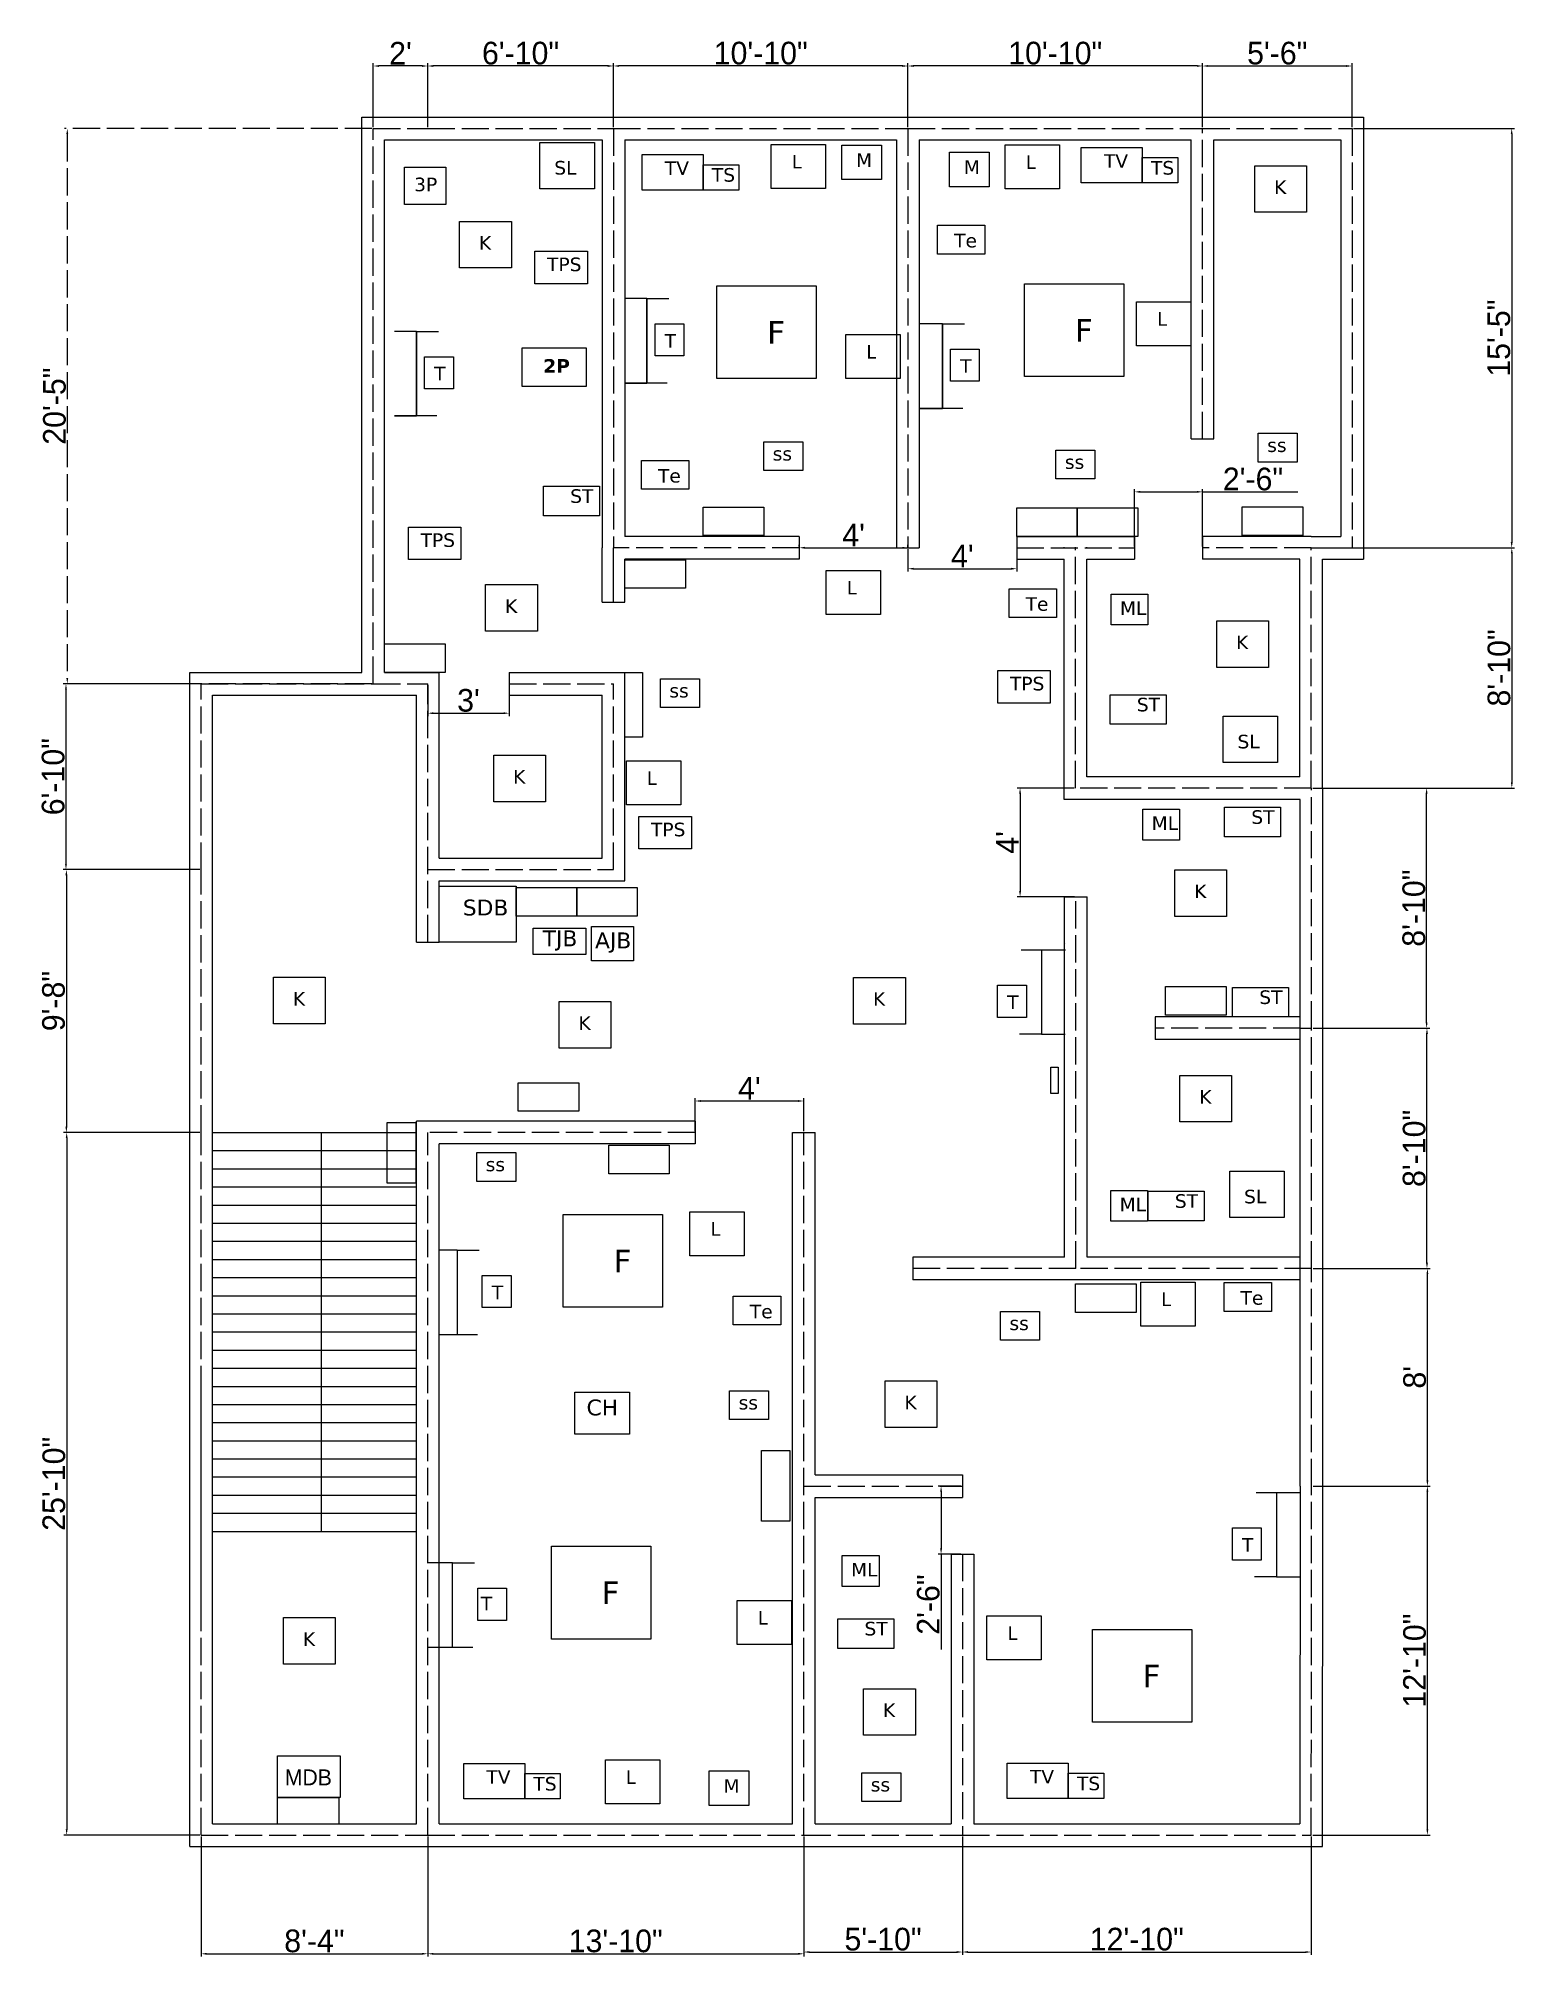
# Model space of a CAD drawing. Header units: inches. Extents: x 975 to 1627, y 956 to 1802.
import ezdxf

# ---------------------------------------------------------------- set-up
doc = ezdxf.new("R2010")
doc.units = ezdxf.units.IN
doc.linetypes.add('ACAD_ISO02W100', pattern=[15, 12, -3])
doc.dimstyles.new('ISO-25', dxfattribs={"dimtxt": 10, "dimasz": 2.5, "dimexe": 1.25, "dimexo": 0.625, "dimtad": 1, "dimdec": 1, "dimlunit": 3, "dimtxsty": 'Standard', "dimcen": 2.5, "dimadec": 0, "dimazin": 0, "dimtfac": 1, "dimtdec": 1, "dimtmove": 0, "dimatfit": 3, "dimfxl": 1, "dimarcsym": 0})

msp = doc.modelspace()

# ---------------------------------------------------------------- texts
at = {"attachment_point": 2}
for s, insert, char_height, width in [('{\\fVerdana|b0|i0|c0|p34;SL}', (1207.92, 1748.14), 6, 71.6173), ('{\\fVerdana|b0|i0|c0|p34;TV}', (1257.16, 1747.98), 6, 90.4224), ('{\\fVerdana|b0|i0|c0|p34;TS}', (1277.71, 1745), 6, 71.7401), ('L', (1310.24, 1750.81), 6, 45.6729), ('{\\fVerdana|b0|i0|c0|p34;M}', (1339.76, 1751.5), 6, 73.4356), ('{\\fVerdana|b0|i0|c0|p34;M}', (1387.34, 1748.39), 6, 73.4356), ('L', (1413.52, 1750.62), 6, 45.6729), ('{\\fVerdana|b0|i0|c0|p34;TV}', (1450.97, 1751.1), 6, 90.4224), ('{\\fVerdana|b0|i0|c0|p34;TS}', (1471.52, 1748.11), 6, 71.7401), ('{\\fVerdana|b0|i0|c0|p34;3P}', (1146.27, 1740.77), 6, 87.3503), ('{\\fVerdana|b0|i0|c0|p34;K}', (1523.46, 1739.54), 6, 294.1896), ('{\\fVerdana|b0|i0|c0|p34;K}', (1172.47, 1714.95), 6, 294.1896), ('{\\fVerdana|b0|i0|c0|p34;Te}', (1384.55, 1715.99), 6, 60.5307), ('{\\fVerdana|b0|i0|c0|p34;TPS}', (1207.44, 1705.51), 6, 56.9435), ('{\\fVerdana|b0|i0|c0|p34;F}', (1300.91, 1677.54), 10, 292.7356), ('{\\fVerdana|b0|i0|c0|p34;F}', (1436.76, 1678.4), 10, 292.7356), ('L', (1471.47, 1681.45), 6, 45.6729), ('{\\fVerdana|b0|i0|c0|p34;T}', (1254.25, 1671.79), 6, 82.2022), ('{\\fVerdana|b1|i0|c0|p34;2P}', (1204.04, 1660.7), 6, 37.0409), ('L', (1343.14, 1666.94), 6, 45.6729), ('{\\fVerdana|b0|i0|c0|p34;T}', (1384.66, 1660.65), 6, 82.2022), ('{\\fVerdana|b0|i0|c0|p34;T}', (1152.54, 1657.3), 6, 82.2022), ('{\\fVerdana|b0|i0|c0|p34;ss}', (1303.71, 1621.96), 6, 82.2022), ('{\\fVerdana|b0|i0|c0|p34;ss}', (1432.68, 1618.28), 6, 82.2022), ('{\\fVerdana|b0|i0|c0|p34;ss}', (1521.99, 1625.73), 6, 82.2022), ('{\\fVerdana|b0|i0|c0|p34;Te}', (1253.84, 1612.23), 6, 60.5307), ('{\\fVerdana|b0|i0|c0|p34;ST}', (1215.18, 1603.28), 6, 53.3821), ('{\\fVerdana|b0|i0|c0|p34;TPS}', (1151.61, 1583.85), 6, 56.9435), ('L', (1334.49, 1562.85), 6, 45.6729), ('{\\fVerdana|b0|i0|c0|p34;K}', (1183.97, 1554.71), 6, 294.1896), ('{\\fVerdana|b0|i0|c0|p34;Te}', (1416.11, 1555.65), 6, 60.5307), ('{\\fVerdana|b0|i0|c0|p34;ML}', (1458.54, 1553.79), 6, 65.1001), ('{\\fVerdana|b0|i0|c0|p34;K}', (1506.67, 1538.74), 6, 294.1896), ('{\\fVerdana|b0|i0|c0|p34;ss}', (1258.1, 1517.42), 6, 82.2022), ('{\\fVerdana|b0|i0|c0|p34;TPS}', (1411.74, 1520.53), 6, 56.9435), ('{\\fVerdana|b0|i0|c0|p34;ST}', (1465.29, 1511.27), 6, 53.3821), ('{\\fVerdana|b0|i0|c0|p34;SL}', (1509.49, 1494.95), 6, 71.6173), ('{\\fVerdana|b0|i0|c0|p34;K}', (1187.57, 1479.44), 6, 294.1896), ('L', (1246.32, 1478.83), 6, 45.6729), ('{\\fVerdana|b0|i0|c0|p34;TPS}', (1253.3, 1456.16), 6, 56.9435), ('{\\fVerdana|b0|i0|c0|p34;ML}', (1472.53, 1458.92), 6, 65.1001), ('{\\fVerdana|b0|i0|c0|p34;ST}', (1515.81, 1461.65), 6, 53.3821), ('{\\fVerdana|b0|i0|c0|p34;SDB}', (1172.69, 1422.22), 7, 99.7523), ('{\\fVerdana|b0|i0|c0|p34;K}', (1488.18, 1428.87), 6, 294.1896), ('{\\fVerdana|b0|i0|c0|p34;TJB}', (1205.56, 1408.64), 7, 147.7882), ('{\\fVerdana|b0|i0|c0|p34;AJB}', (1229.01, 1407.71), 7, 196.9477), ('{\\fVerdana|b0|i0|c0|p34;K}', (1090.34, 1381.44), 6, 294.1896), ('{\\fVerdana|b0|i0|c0|p34;K}', (1346.42, 1381.37), 6, 294.1896), ('{\\fVerdana|b0|i0|c0|p34;T}', (1405.44, 1379.97), 6, 82.2022), ('{\\fVerdana|b0|i0|c0|p34;ST}', (1519.33, 1382.17), 6, 53.3821), ('{\\fVerdana|b0|i0|c0|p34;K}', (1216.39, 1370.74), 6, 294.1896), ('{\\fVerdana|b0|i0|c0|p34;K}', (1490.4, 1338.16), 6, 294.1896), ('{\\fVerdana|b0|i0|c0|p34;ss}', (1177.02, 1308.36), 6, 82.2022), ('{\\fVerdana|b0|i0|c0|p34;ML}', (1458.39, 1290.69), 6, 65.1001), ('{\\fVerdana|b0|i0|c0|p34;ST}', (1482.07, 1292.23), 6, 53.3821), ('{\\fVerdana|b0|i0|c0|p34;SL}', (1512.4, 1294.19), 6, 71.6173), ('L', (1274.33, 1279.9), 6, 45.6729), ('{\\fVerdana|b0|i0|c0|p34;F}', (1233.14, 1267.77), 10, 292.7356), ('{\\fVerdana|b0|i0|c0|p34;T}', (1177.96, 1251.9), 6, 82.2022), ('L', (1473.34, 1248.9), 6, 45.6729), ('{\\fVerdana|b0|i0|c0|p34;Te}', (1510.97, 1249.48), 6, 60.5307), ('{\\fVerdana|b0|i0|c0|p34;Te}', (1294.38, 1243.49), 6, 60.5307), ('{\\fVerdana|b0|i0|c0|p34;ss}', (1408.22, 1238.28), 6, 82.2022), ('{\\fVerdana|b0|i0|c0|p34;K}', (1360.31, 1203.33), 6, 294.1896), ('{\\fVerdana|b0|i0|c0|p34;CH}', (1224.22, 1201.64), 7, 85.1398), ('{\\fVerdana|b0|i0|c0|p34;ss}', (1288.67, 1203.26), 6, 82.2022), ('{\\fVerdana|b0|i0|c0|p34;T}', (1509.1, 1140.5), 6, 82.2022), ('{\\fVerdana|b0|i0|c0|p34;ML}', (1339.85, 1129.56), 6, 65.1001), ('{\\fVerdana|b0|i0|c0|p34;F}', (1227.91, 1121.35), 10, 292.7356), ('{\\fVerdana|b0|i0|c0|p34;T}', (1173.08, 1114.62), 6, 82.2022), ('L', (1295.23, 1108.37), 6, 45.6729), ('{\\fVerdana|b0|i0|c0|p34;ST}', (1345.06, 1103.55), 6, 53.3821), ('L', (1405.44, 1101.59), 6, 45.6729), ('{\\fVerdana|b0|i0|c0|p34;K}', (1094.76, 1098.91), 6, 294.1896), ('{\\fVerdana|b0|i0|c0|p34;F}', (1466.69, 1084.68), 10, 292.7356), ('{\\fVerdana|b0|i0|c0|p34;K}', (1350.81, 1067.55), 6, 294.1896), ('MDB', (1094.47, 1038.43), 7, 50.9315), ('{\\fVerdana|b0|i0|c0|p34;TV}', (1178.38, 1038.1), 6, 90.4224), ('{\\fVerdana|b0|i0|c0|p34;TS}', (1198.93, 1035.12), 6, 71.7401), ('L', (1237.01, 1038.06), 6, 45.6729), ('{\\fVerdana|b0|i0|c0|p34;M}', (1281.21, 1034.13), 6, 73.4356), ('{\\fVerdana|b0|i0|c0|p34;ss}', (1347.01, 1034.72), 6, 82.2022), ('{\\fVerdana|b0|i0|c0|p34;TV}', (1418.31, 1038.24), 6, 90.4224), ('{\\fVerdana|b0|i0|c0|p34;TS}', (1438.86, 1035.26), 6, 71.7401)]:
    msp.add_mtext(s, dxfattribs=dict(at, insert=insert, char_height=char_height, width=width))

# ---------------------------------------------------------------- blocks, each defined once
blk = doc.blocks.new('*D1')
at = {"color": 0, "lineweight": -2}
for p, q in [((1555.78, 1762.46), (1626.88, 1762.46)), ((1625.63, 1759.96), (1625.63, 1579.96)), ((1555.78, 1577.46), (1626.88, 1577.46))]:
    blk.add_line(p, q, dxfattribs=at)
at = {"color": 0}
for points in [[(1625.21, 1759.96), (1626.04, 1759.96), (1625.63, 1762.46)], [(1625.21, 1579.96), (1626.04, 1579.96), (1625.63, 1577.46)]]:
    blk.add_solid(points, dxfattribs=at)
at = {"layer": 'Defpoints', "color": 0}
for p in [(1555.15, 1762.46), (1555.15, 1577.46), (1625.63, 1577.46)]:
    blk.add_point(p, dxfattribs=at)
at = {"color": 0, "insert": (1620, 1669.96), "char_height": 10, "attachment_point": 5, "rotation": 90}
blk.add_mtext('15\'-5"', dxfattribs=at)
blk = doc.blocks.new('*D2')
at = {"color": 0, "lineweight": -2}
for p, q in [((1489.15, 1763.09), (1489.15, 1791.28)), ((1552.65, 1790.03), (1491.65, 1790.03)), ((1555.15, 1763.09), (1555.15, 1791.28))]:
    blk.add_line(p, q, dxfattribs=at)
at = {"color": 0}
for points in [[(1491.65, 1790.45), (1491.65, 1789.62), (1489.15, 1790.03)], [(1552.65, 1790.45), (1552.65, 1789.62), (1555.15, 1790.03)]]:
    blk.add_solid(points, dxfattribs=at)
at = {"layer": 'Defpoints', "color": 0}
for p in [(1489.15, 1790.03), (1489.15, 1762.46), (1555.15, 1762.46)]:
    blk.add_point(p, dxfattribs=at)
at = {"color": 0, "insert": (1522.15, 1795.66), "char_height": 10, "attachment_point": 5}
blk.add_mtext('5\'-6"', dxfattribs=at)
blk = doc.blocks.new('*D3')
at = {"color": 0, "lineweight": -2}
for p, q in [((1359.15, 1763.09), (1359.15, 1791.29)), ((1486.65, 1790.04), (1361.65, 1790.04)), ((1489.15, 1763.09), (1489.15, 1791.29))]:
    blk.add_line(p, q, dxfattribs=at)
at = {"color": 0}
for points in [[(1361.65, 1790.45), (1361.65, 1789.62), (1359.15, 1790.04)], [(1486.65, 1790.45), (1486.65, 1789.62), (1489.15, 1790.04)]]:
    blk.add_solid(points, dxfattribs=at)
at = {"layer": 'Defpoints', "color": 0}
for p in [(1359.15, 1790.04), (1359.15, 1762.46), (1489.15, 1762.46)]:
    blk.add_point(p, dxfattribs=at)
at = {"color": 0, "insert": (1424.15, 1795.66), "char_height": 10, "attachment_point": 5}
blk.add_mtext('10\'-10"', dxfattribs=at)
blk = doc.blocks.new('*D4')
at = {"color": 0, "lineweight": -2}
for p, q in [((1229.15, 1763.09), (1229.15, 1791.29)), ((1356.65, 1790.04), (1231.65, 1790.04)), ((1359.15, 1763.71), (1359.15, 1791.29))]:
    blk.add_line(p, q, dxfattribs=at)
at = {"color": 0}
for points in [[(1231.65, 1790.45), (1231.65, 1789.62), (1229.15, 1790.04)], [(1356.65, 1790.45), (1356.65, 1789.62), (1359.15, 1790.04)]]:
    blk.add_solid(points, dxfattribs=at)
at = {"layer": 'Defpoints', "color": 0}
for p in [(1229.15, 1790.04), (1229.15, 1762.46), (1359.15, 1763.09)]:
    blk.add_point(p, dxfattribs=at)
at = {"color": 0, "insert": (1294.15, 1795.66), "char_height": 10, "attachment_point": 5}
blk.add_mtext('10\'-10"', dxfattribs=at)
blk = doc.blocks.new('*D5')
at = {"color": 0, "lineweight": -2}
for p, q in [((1147.15, 1763.09), (1147.15, 1791.29)), ((1226.65, 1790.04), (1149.65, 1790.04)), ((1229.15, 1763.09), (1229.15, 1791.29))]:
    blk.add_line(p, q, dxfattribs=at)
at = {"color": 0}
for points in [[(1149.65, 1790.45), (1149.65, 1789.62), (1147.15, 1790.04)], [(1226.65, 1790.45), (1226.65, 1789.62), (1229.15, 1790.04)]]:
    blk.add_solid(points, dxfattribs=at)
at = {"layer": 'Defpoints', "color": 0}
for p in [(1147.15, 1790.04), (1147.15, 1762.46), (1229.15, 1762.46)]:
    blk.add_point(p, dxfattribs=at)
at = {"color": 0, "insert": (1188.15, 1795.66), "char_height": 10, "attachment_point": 5}
blk.add_mtext('6\'-10"', dxfattribs=at)
blk = doc.blocks.new('*D6')
at = {"color": 0, "lineweight": -2}
for p, q in [((1123.15, 1763.09), (1123.15, 1791.29)), ((1144.65, 1790.04), (1125.65, 1790.04)), ((1147.15, 1763.71), (1147.15, 1791.29))]:
    blk.add_line(p, q, dxfattribs=at)
at = {"color": 0}
for points in [[(1125.65, 1790.45), (1125.65, 1789.62), (1123.15, 1790.04)], [(1144.65, 1790.45), (1144.65, 1789.62), (1147.15, 1790.04)]]:
    blk.add_solid(points, dxfattribs=at)
at = {"layer": 'Defpoints', "color": 0}
for p in [(1123.15, 1790.04), (1123.15, 1762.46), (1147.15, 1763.09)]:
    blk.add_point(p, dxfattribs=at)
at = {"color": 0, "insert": (1135.15, 1795.66), "char_height": 10, "attachment_point": 5}
blk.add_mtext("2'", dxfattribs=at)
blk = doc.blocks.new('*D7')
at = {"color": 0, "linetype": 'ACAD_ISO02W100', "lineweight": -2}
for p, q in [((1122.53, 1762.46), (986.82, 1762.46)), ((988.07, 1759.96), (988.07, 1519.96)), ((1122.53, 1517.46), (986.82, 1517.46))]:
    blk.add_line(p, q, dxfattribs=at)
at = {"color": 0, "linetype": 'ACAD_ISO02W100'}
for points in [[(987.65, 1759.96), (988.49, 1759.96), (988.07, 1762.46)], [(987.65, 1519.96), (988.49, 1519.96), (988.07, 1517.46)]]:
    blk.add_solid(points, dxfattribs=at)
at = {"layer": 'Defpoints', "color": 0, "linetype": 'ACAD_ISO02W100'}
for p in [(1123.15, 1762.46), (988.07, 1517.46), (1123.15, 1517.46)]:
    blk.add_point(p, dxfattribs=at)
at = {"color": 0, "linetype": 'ACAD_ISO02W100', "insert": (982.44, 1639.96), "char_height": 10, "attachment_point": 5, "rotation": 90}
blk.add_mtext('20\'-5"', dxfattribs=at)
blk = doc.blocks.new('*D8')
at = {"color": 0, "lineweight": -2}
for p, q in [((1046.53, 1517.46), (986.24, 1517.46)), ((987.49, 1514.96), (987.49, 1437.96)), ((1046.53, 1435.46), (986.24, 1435.46))]:
    blk.add_line(p, q, dxfattribs=at)
at = {"color": 0}
for points in [[(987.07, 1514.96), (987.9, 1514.96), (987.49, 1517.46)], [(987.07, 1437.96), (987.9, 1437.96), (987.49, 1435.46)]]:
    blk.add_solid(points, dxfattribs=at)
at = {"layer": 'Defpoints', "color": 0}
for p in [(1047.15, 1517.46), (987.49, 1435.46), (1047.15, 1435.46)]:
    blk.add_point(p, dxfattribs=at)
at = {"color": 0, "insert": (981.86, 1476.46), "char_height": 10, "attachment_point": 5, "rotation": 90}
blk.add_mtext('6\'-10"', dxfattribs=at)
blk = doc.blocks.new('*D9')
at = {"color": 0, "lineweight": -2}
for p, q in [((1046.53, 1435.46), (986.42, 1435.46)), ((987.67, 1432.96), (987.67, 1321.96)), ((1046.53, 1319.46), (986.42, 1319.46))]:
    blk.add_line(p, q, dxfattribs=at)
at = {"color": 0}
for points in [[(987.25, 1432.96), (988.08, 1432.96), (987.67, 1435.46)], [(987.25, 1321.96), (988.08, 1321.96), (987.67, 1319.46)]]:
    blk.add_solid(points, dxfattribs=at)
at = {"layer": 'Defpoints', "color": 0}
for p in [(1047.15, 1435.46), (987.67, 1319.46), (1047.15, 1319.46)]:
    blk.add_point(p, dxfattribs=at)
at = {"color": 0, "insert": (982.04, 1377.46), "char_height": 10, "attachment_point": 5, "rotation": 90}
blk.add_mtext('9\'-8"', dxfattribs=at)
blk = doc.blocks.new('*D10')
at = {"color": 0, "lineweight": -2}
for p, q in [((1045.9, 1319.46), (986.55, 1319.46)), ((987.8, 1316.96), (987.8, 1011.96)), ((1046.53, 1009.46), (986.55, 1009.46))]:
    blk.add_line(p, q, dxfattribs=at)
at = {"color": 0}
for points in [[(987.39, 1316.96), (988.22, 1316.96), (987.8, 1319.46)], [(987.39, 1011.96), (988.22, 1011.96), (987.8, 1009.46)]]:
    blk.add_solid(points, dxfattribs=at)
at = {"layer": 'Defpoints', "color": 0}
for p in [(1046.53, 1319.46), (987.8, 1009.46), (1047.15, 1009.46)]:
    blk.add_point(p, dxfattribs=at)
at = {"color": 0, "insert": (982.18, 1164.46), "char_height": 10, "attachment_point": 5, "rotation": 90}
blk.add_mtext('25\'-10"', dxfattribs=at)
blk = doc.blocks.new('*D11')
at = {"color": 0, "lineweight": -2}
for p, q in [((1047.15, 1008.84), (1047.15, 955.83)), ((1147.15, 1008.84), (1147.15, 955.83)), ((1049.65, 957.08), (1144.65, 957.08))]:
    blk.add_line(p, q, dxfattribs=at)
at = {"color": 0}
for points in [[(1049.65, 957.49), (1049.65, 956.66), (1047.15, 957.08)], [(1144.65, 957.49), (1144.65, 956.66), (1147.15, 957.08)]]:
    blk.add_solid(points, dxfattribs=at)
at = {"layer": 'Defpoints', "color": 0}
for p in [(1047.15, 1009.46), (1147.15, 1009.46), (1147.15, 957.08)]:
    blk.add_point(p, dxfattribs=at)
at = {"color": 0, "insert": (1097.15, 962.7), "char_height": 10, "attachment_point": 5}
blk.add_mtext('8\'-4"', dxfattribs=at)
blk = doc.blocks.new('*D12')
at = {"color": 0, "lineweight": -2}
for p, q in [((1147.15, 1008.21), (1147.15, 955.83)), ((1313.15, 1008.84), (1313.15, 955.83)), ((1149.65, 957.08), (1310.65, 957.08))]:
    blk.add_line(p, q, dxfattribs=at)
at = {"color": 0}
for points in [[(1149.65, 957.49), (1149.65, 956.66), (1147.15, 957.08)], [(1310.65, 957.49), (1310.65, 956.66), (1313.15, 957.08)]]:
    blk.add_solid(points, dxfattribs=at)
at = {"layer": 'Defpoints', "color": 0}
for p in [(1147.15, 1008.84), (1313.15, 1009.46), (1313.15, 957.08)]:
    blk.add_point(p, dxfattribs=at)
at = {"color": 0, "insert": (1230.15, 962.7), "char_height": 10, "attachment_point": 5}
blk.add_mtext('13\'-10"', dxfattribs=at)
blk = doc.blocks.new('*D13')
at = {"color": 0, "lineweight": -2}
for p, q in [((1313.15, 1008.84), (1313.15, 956.61)), ((1383.15, 1008.84), (1383.15, 956.61)), ((1315.65, 957.86), (1380.65, 957.86))]:
    blk.add_line(p, q, dxfattribs=at)
at = {"color": 0}
for points in [[(1315.65, 958.28), (1315.65, 957.44), (1313.15, 957.86)], [(1380.65, 958.28), (1380.65, 957.44), (1383.15, 957.86)]]:
    blk.add_solid(points, dxfattribs=at)
at = {"layer": 'Defpoints', "color": 0}
for p in [(1313.15, 1009.46), (1383.15, 1009.46), (1383.15, 957.86)]:
    blk.add_point(p, dxfattribs=at)
at = {"color": 0, "insert": (1348.15, 963.49), "char_height": 10, "attachment_point": 5}
blk.add_mtext('5\'-10"', dxfattribs=at)
blk = doc.blocks.new('*D14')
at = {"color": 0, "lineweight": -2}
for p, q in [((1383.15, 1008.21), (1383.15, 956.61)), ((1537.15, 1008.84), (1537.15, 956.61)), ((1385.65, 957.86), (1534.65, 957.86))]:
    blk.add_line(p, q, dxfattribs=at)
at = {"color": 0}
for points in [[(1385.65, 958.28), (1385.65, 957.45), (1383.15, 957.86)], [(1534.65, 958.28), (1534.65, 957.45), (1537.15, 957.86)]]:
    blk.add_solid(points, dxfattribs=at)
at = {"layer": 'Defpoints', "color": 0}
for p in [(1383.15, 1008.84), (1537.15, 1009.46), (1537.15, 957.86)]:
    blk.add_point(p, dxfattribs=at)
at = {"color": 0, "insert": (1460.15, 963.49), "char_height": 10, "attachment_point": 5}
blk.add_mtext('12\'-10"', dxfattribs=at)
blk = doc.blocks.new('*D15')
at = {"color": 0, "lineweight": -2}
for p, q in [((1537.78, 1577.46), (1626.93, 1577.46)), ((1625.68, 1574.96), (1625.68, 1473.96)), ((1537.78, 1471.46), (1626.93, 1471.46))]:
    blk.add_line(p, q, dxfattribs=at)
at = {"color": 0}
for points in [[(1625.26, 1574.96), (1626.1, 1574.96), (1625.68, 1577.46)], [(1625.26, 1473.96), (1626.1, 1473.96), (1625.68, 1471.46)]]:
    blk.add_solid(points, dxfattribs=at)
at = {"layer": 'Defpoints', "color": 0}
for p in [(1537.15, 1577.46), (1537.15, 1471.46), (1625.68, 1471.46)]:
    blk.add_point(p, dxfattribs=at)
at = {"color": 0, "insert": (1620.06, 1524.46), "char_height": 10, "attachment_point": 5, "rotation": 90}
blk.add_mtext('8\'-10"', dxfattribs=at)
blk = doc.blocks.new('*D16')
at = {"color": 0, "lineweight": -2}
for p, q in [((1537.93, 1163.46), (1589.67, 1163.46)), ((1588.42, 1011.96), (1588.42, 1160.96)), ((1537.78, 1009.46), (1589.67, 1009.46))]:
    blk.add_line(p, q, dxfattribs=at)
at = {"color": 0}
for points in [[(1588, 1160.96), (1588.83, 1160.96), (1588.42, 1163.46)], [(1588, 1011.96), (1588.83, 1011.96), (1588.42, 1009.46)]]:
    blk.add_solid(points, dxfattribs=at)
at = {"layer": 'Defpoints', "color": 0}
for p in [(1537.3, 1163.46), (1588.42, 1163.46), (1537.15, 1009.46)]:
    blk.add_point(p, dxfattribs=at)
at = {"color": 0, "insert": (1582.79, 1086.46), "char_height": 10, "attachment_point": 5, "rotation": 90}
blk.add_mtext('12\'-10"', dxfattribs=at)
blk = doc.blocks.new('*D17')
at = {"color": 0, "lineweight": -2}
for p, q in [((1537.93, 1259.46), (1589.68, 1259.46)), ((1588.43, 1165.96), (1588.43, 1256.96)), ((1538.55, 1163.46), (1589.68, 1163.46))]:
    blk.add_line(p, q, dxfattribs=at)
at = {"color": 0}
for points in [[(1588.01, 1256.96), (1588.85, 1256.96), (1588.43, 1259.46)], [(1588.01, 1165.96), (1588.85, 1165.96), (1588.43, 1163.46)]]:
    blk.add_solid(points, dxfattribs=at)
at = {"layer": 'Defpoints', "color": 0}
for p in [(1537.3, 1259.46), (1588.43, 1259.46), (1537.93, 1163.46)]:
    blk.add_point(p, dxfattribs=at)
at = {"color": 0, "insert": (1582.81, 1211.46), "char_height": 10, "attachment_point": 5, "rotation": 90}
blk.add_mtext("8'", dxfattribs=at)
blk = doc.blocks.new('*D18')
at = {"color": 0, "lineweight": -2}
for p, q in [((1537.93, 1365.46), (1589.48, 1365.46)), ((1588.23, 1261.96), (1588.23, 1362.96)), ((1538.55, 1259.46), (1589.48, 1259.46))]:
    blk.add_line(p, q, dxfattribs=at)
at = {"color": 0}
for points in [[(1587.81, 1362.96), (1588.65, 1362.96), (1588.23, 1365.46)], [(1587.81, 1261.96), (1588.65, 1261.96), (1588.23, 1259.46)]]:
    blk.add_solid(points, dxfattribs=at)
at = {"layer": 'Defpoints', "color": 0}
for p in [(1537.3, 1365.46), (1588.23, 1365.46), (1537.93, 1259.46)]:
    blk.add_point(p, dxfattribs=at)
at = {"color": 0, "insert": (1582.61, 1312.46), "char_height": 10, "attachment_point": 5, "rotation": 90}
blk.add_mtext('8\'-10"', dxfattribs=at)
blk = doc.blocks.new('*D19')
at = {"color": 0, "lineweight": -2}
for p, q in [((1537.93, 1471.46), (1589.33, 1471.46)), ((1588.08, 1367.96), (1588.08, 1468.96)), ((1537.93, 1365.46), (1589.33, 1365.46))]:
    blk.add_line(p, q, dxfattribs=at)
at = {"color": 0}
for points in [[(1587.66, 1468.96), (1588.5, 1468.96), (1588.08, 1471.46)], [(1587.66, 1367.96), (1588.5, 1367.96), (1588.08, 1365.46)]]:
    blk.add_solid(points, dxfattribs=at)
at = {"layer": 'Defpoints', "color": 0}
for p in [(1537.3, 1471.46), (1588.08, 1471.46), (1537.3, 1365.46)]:
    blk.add_point(p, dxfattribs=at)
at = {"color": 0, "insert": (1582.46, 1418.46), "char_height": 10, "attachment_point": 5, "rotation": 90}
blk.add_mtext('8\'-10"', dxfattribs=at)
blk = doc.blocks.new('*D27')
at = {"color": 0, "lineweight": -2}
for p, q in [((1265.15, 1320.09), (1265.15, 1334.61)), ((1267.65, 1333.36), (1310.65, 1333.36)), ((1313.15, 1320.09), (1313.15, 1334.61))]:
    blk.add_line(p, q, dxfattribs=at)
at = {"color": 0}
for points in [[(1267.65, 1333.78), (1267.65, 1332.95), (1265.15, 1333.36)], [(1310.65, 1333.78), (1310.65, 1332.95), (1313.15, 1333.36)]]:
    blk.add_solid(points, dxfattribs=at)
at = {"layer": 'Defpoints', "color": 0}
for p in [(1313.15, 1333.36), (1265.15, 1319.46), (1313.15, 1319.46)]:
    blk.add_point(p, dxfattribs=at)
at = {"color": 0, "insert": (1289.15, 1338.99), "char_height": 10, "attachment_point": 5}
blk.add_mtext("4'", dxfattribs=at)
blk = doc.blocks.new('*D28')
at = {"color": 0, "lineweight": -2}
for p, q in [((1382.53, 1163.46), (1372.51, 1163.46)), ((1373.76, 1160.96), (1373.76, 1135.96)), ((1382.53, 1133.46), (1372.51, 1133.46)), ((1373.76, 1133.46), (1373.76, 1091.38))]:
    blk.add_line(p, q, dxfattribs=at)
at = {"color": 0}
for points in [[(1373.34, 1160.96), (1374.18, 1160.96), (1373.76, 1163.46)], [(1373.34, 1135.96), (1374.18, 1135.96), (1373.76, 1133.46)]]:
    blk.add_solid(points, dxfattribs=at)
at = {"layer": 'Defpoints', "color": 0}
for p in [(1383.15, 1163.46), (1373.76, 1133.46), (1383.15, 1133.46)]:
    blk.add_point(p, dxfattribs=at)
at = {"color": 0, "insert": (1368.13, 1111.17), "char_height": 10, "attachment_point": 5, "rotation": 90}
blk.add_mtext('2\'-6"', dxfattribs=at)
blk = doc.blocks.new('*D29')
at = {"color": 0, "lineweight": -2}
for p, q in [((1432.53, 1471.46), (1407.38, 1471.46)), ((1408.63, 1468.96), (1408.63, 1425.96)), ((1432.68, 1423.46), (1407.38, 1423.46))]:
    blk.add_line(p, q, dxfattribs=at)
at = {"color": 0}
for points in [[(1408.21, 1468.96), (1409.04, 1468.96), (1408.63, 1471.46)], [(1408.21, 1425.96), (1409.04, 1425.96), (1408.63, 1423.46)]]:
    blk.add_solid(points, dxfattribs=at)
at = {"layer": 'Defpoints', "color": 0}
for p in [(1433.15, 1471.46), (1408.63, 1423.46), (1433.3, 1423.46)]:
    blk.add_point(p, dxfattribs=at)
at = {"color": 0, "insert": (1403, 1447.46), "char_height": 10, "attachment_point": 5, "rotation": 90}
blk.add_mtext("4'", dxfattribs=at)
blk = doc.blocks.new('*D30')
at = {"color": 0, "lineweight": -2}
for p, q in [((1359.15, 1576.84), (1359.15, 1566.96)), ((1407.15, 1576.84), (1407.15, 1566.96)), ((1361.65, 1568.21), (1404.65, 1568.21))]:
    blk.add_line(p, q, dxfattribs=at)
at = {"color": 0}
for points in [[(1361.65, 1568.63), (1361.65, 1567.79), (1359.15, 1568.21)], [(1404.65, 1568.63), (1404.65, 1567.79), (1407.15, 1568.21)]]:
    blk.add_solid(points, dxfattribs=at)
at = {"layer": 'Defpoints', "color": 0}
for p in [(1359.15, 1577.46), (1407.15, 1577.46), (1407.15, 1568.21)]:
    blk.add_point(p, dxfattribs=at)
at = {"color": 0, "insert": (1383.15, 1573.83), "char_height": 10, "attachment_point": 5}
blk.add_mtext("4'", dxfattribs=at)
blk = doc.blocks.new('*D31')
at = {"color": 0, "lineweight": -2}
for p, q in [((1311.15, 1578.09), (1311.15, 1578.71)), ((1313.65, 1577.46), (1356.65, 1577.46)), ((1359.15, 1577.46), (1359.15, 1578.71))]:
    blk.add_line(p, q, dxfattribs=at)
at = {"color": 0}
for points in [[(1313.65, 1577.88), (1313.65, 1577.05), (1311.15, 1577.46)], [(1356.65, 1577.88), (1356.65, 1577.05), (1359.15, 1577.46)]]:
    blk.add_solid(points, dxfattribs=at)
at = {"layer": 'Defpoints', "color": 0}
for p in [(1311.15, 1577.46), (1359.15, 1577.46), (1359.15, 1576.84)]:
    blk.add_point(p, dxfattribs=at)
at = {"color": 0, "insert": (1335.15, 1583.09), "char_height": 10, "attachment_point": 5}
blk.add_mtext("4'", dxfattribs=at)
blk = doc.blocks.new('*D32')
at = {"color": 0, "lineweight": -2}
for p, q in [((1459.15, 1578.09), (1459.15, 1603.38)), ((1461.65, 1602.13), (1486.65, 1602.13)), ((1489.15, 1578.09), (1489.15, 1603.38)), ((1489.15, 1602.13), (1531.23, 1602.13))]:
    blk.add_line(p, q, dxfattribs=at)
at = {"color": 0}
for points in [[(1461.65, 1602.54), (1461.65, 1601.71), (1459.15, 1602.13)], [(1486.65, 1602.54), (1486.65, 1601.71), (1489.15, 1602.13)]]:
    blk.add_solid(points, dxfattribs=at)
at = {"layer": 'Defpoints', "color": 0}
for p in [(1489.15, 1602.13), (1459.15, 1577.46), (1489.15, 1577.46)]:
    blk.add_point(p, dxfattribs=at)
at = {"color": 0, "insert": (1511.44, 1607.75), "char_height": 10, "attachment_point": 5}
blk.add_mtext('2\'-6"', dxfattribs=at)
blk = doc.blocks.new('*D33')
at = {"color": 0, "lineweight": -2}
for p, q in [((1147.15, 1516.84), (1147.15, 1503.22)), ((1183.15, 1516.84), (1183.15, 1503.22)), ((1149.65, 1504.47), (1180.65, 1504.47))]:
    blk.add_line(p, q, dxfattribs=at)
at = {"color": 0}
for points in [[(1149.65, 1504.88), (1149.65, 1504.05), (1147.15, 1504.47)], [(1180.65, 1504.88), (1180.65, 1504.05), (1183.15, 1504.47)]]:
    blk.add_solid(points, dxfattribs=at)
at = {"layer": 'Defpoints', "color": 0}
for p in [(1147.15, 1517.46), (1183.15, 1517.46), (1183.15, 1504.47)]:
    blk.add_point(p, dxfattribs=at)
at = {"color": 0, "insert": (1165.15, 1510.09), "char_height": 10, "attachment_point": 5}
blk.add_mtext("3'", dxfattribs=at)

# ---------------------------------------------------------------- dimensions: what is measured, and where the dimension line sits
for base, p1, p2, picture, middle in [((1123.15, 1790.04), (1147.15, 1763.09), (1123.15, 1762.46), '*D6', (1135.15, 1795.66)), ((1147.15, 1790.04), (1229.15, 1762.46), (1147.15, 1762.46), '*D5', (1188.15, 1795.66)), ((1229.15, 1790.04), (1359.15, 1763.09), (1229.15, 1762.46), '*D4', (1294.15, 1795.66)), ((1359.15, 1790.04), (1489.15, 1762.46), (1359.15, 1762.46), '*D3', (1424.15, 1795.66)), ((1489.15, 1790.03), (1555.15, 1762.46), (1489.15, 1762.46), '*D2', (1522.15, 1795.66)), ((1489.15, 1602.13), (1459.15, 1577.46), (1489.15, 1577.46), '*D32', (1511.44, 1607.75)), ((1359.15, 1577.46), (1311.15, 1577.46), (1359.15, 1576.84), '*D31', (1335.15, 1583.09)), ((1407.15, 1568.21), (1359.15, 1577.46), (1407.15, 1577.46), '*D30', (1383.15, 1573.83)), ((1183.15, 1504.47), (1147.15, 1517.46), (1183.15, 1517.46), '*D33', (1165.15, 1510.09)), ((1313.15, 1333.36), (1265.15, 1319.46), (1313.15, 1319.46), '*D27', (1289.15, 1338.99)), ((1147.15, 957.08), (1047.15, 1009.46), (1147.15, 1009.46), '*D11', (1097.15, 962.7)), ((1313.15, 957.08), (1147.15, 1008.84), (1313.15, 1009.46), '*D12', (1230.15, 962.7)), ((1383.15, 957.86), (1313.15, 1009.46), (1383.15, 1009.46), '*D13', (1348.15, 963.49)), ((1537.15, 957.86), (1383.15, 1008.84), (1537.15, 1009.46), '*D14', (1460.15, 963.49))]:
    dim = msp.add_linear_dim(base=base, p1=p1, p2=p2, dimstyle='ISO-25')
    dim.commit()
    dim.dimension.update_dxf_attribs({"geometry": picture, "text_midpoint": middle})
at = {"linetype": 'ACAD_ISO02W100'}
dim = msp.add_linear_dim(base=(988.07, 1517.46), p1=(1123.15, 1762.46), p2=(1123.15, 1517.46), angle=90, dimstyle='ISO-25', dxfattribs=at)
dim.commit()
dim.dimension.update_dxf_attribs({"geometry": '*D7', "text_midpoint": (982.44, 1639.96)})
for base, p1, p2, picture, middle in [((1625.63, 1577.46), (1555.15, 1762.46), (1555.15, 1577.46), '*D1', (1620, 1669.96)), ((1625.68, 1471.46), (1537.15, 1577.46), (1537.15, 1471.46), '*D15', (1620.06, 1524.46)), ((987.49, 1435.46), (1047.15, 1517.46), (1047.15, 1435.46), '*D8', (981.86, 1476.46)), ((1408.63, 1423.46), (1433.15, 1471.46), (1433.3, 1423.46), '*D29', (1403, 1447.46)), ((1588.08, 1471.46), (1537.3, 1365.46), (1537.3, 1471.46), '*D19', (1582.46, 1418.46)), ((987.67, 1319.46), (1047.15, 1435.46), (1047.15, 1319.46), '*D9', (982.04, 1377.46)), ((1588.23, 1365.46), (1537.93, 1259.46), (1537.3, 1365.46), '*D18', (1582.61, 1312.46)), ((987.8, 1009.46), (1046.53, 1319.46), (1047.15, 1009.46), '*D10', (982.18, 1164.46)), ((1588.43, 1259.46), (1537.93, 1163.46), (1537.3, 1259.46), '*D17', (1582.81, 1211.46)), ((1373.76, 1133.46), (1383.15, 1163.46), (1383.15, 1133.46), '*D28', (1368.13, 1111.17)), ((1588.42, 1163.46), (1537.15, 1009.46), (1537.3, 1163.46), '*D16', (1582.79, 1086.46))]:
    dim = msp.add_linear_dim(base=base, p1=p1, p2=p2, angle=90, dimstyle='ISO-25')
    dim.commit()
    dim.dimension.update_dxf_attribs({"geometry": picture, "text_midpoint": middle})

# ---------------------------------------------------------------- linework, layer by layer
for p, q in [((1118.15, 1522.46), (1118.15, 1767.46)), ((1118.15, 1767.46), (1147.15, 1767.46)), ((1118.15, 1522.46), (1118.15, 1762.46)), ((1118.15, 1522.46), (1118.15, 1762.46)), ((1147.15, 1767.46), (1229.15, 1767.46)), ((1229.15, 1767.46), (1359.15, 1767.46)), ((1359.15, 1767.46), (1489.15, 1767.46)), ((1489.15, 1767.46), (1560.15, 1767.46)), ((1560.15, 1767.46), (1560.15, 1572.46)), ((1128.15, 1522.46), (1128.15, 1757.46)), ((1128.15, 1757.46), (1147.15, 1757.46)), ((1147.15, 1757.46), (1224.15, 1757.46)), ((1224.15, 1757.46), (1224.15, 1577.46)), ((1234.15, 1757.46), (1354.15, 1757.46)), ((1234.15, 1757.46), (1234.15, 1582.46)), ((1354.15, 1757.46), (1354.15, 1577.46)), ((1364.15, 1757.46), (1484.15, 1757.46)), ((1364.15, 1757.46), (1364.15, 1577.46)), ((1484.15, 1625.46), (1484.15, 1757.46)), ((1494.15, 1757.46), (1550.15, 1757.46)), ((1494.15, 1625.46), (1494.15, 1757.46)), ((1550.15, 1757.46), (1550.15, 1582.46)), ((1243.91, 1687.42), (1234.15, 1687.42)), ((1243.91, 1687.42), (1253.63, 1687.42)), ((1243.91, 1687.42), (1243.91, 1650.1)), ((1243.91, 1650.1), (1243.91, 1687.42)), ((1374.33, 1676.28), (1364.56, 1676.28)), ((1374.33, 1676.28), (1384.04, 1676.28)), ((1374.33, 1676.28), (1374.33, 1638.96)), ((1374.33, 1638.96), (1374.33, 1676.28)), ((1142.21, 1672.93), (1132.44, 1672.93)), ((1142.21, 1672.93), (1151.92, 1672.93)), ((1142.21, 1672.93), (1142.21, 1635.61)), ((1142.21, 1635.61), (1142.21, 1672.93)), ((1243.91, 1650.1), (1234.15, 1650.1)), ((1234.15, 1650.1), (1243.91, 1650.1)), ((1252.88, 1650.1), (1243.91, 1650.1)), ((1142.21, 1635.61), (1132.44, 1635.61)), ((1132.44, 1635.61), (1142.21, 1635.61)), ((1151.17, 1635.61), (1142.21, 1635.61)), ((1374.33, 1638.96), (1364.56, 1638.96)), ((1364.56, 1638.96), (1374.33, 1638.96)), ((1383.3, 1638.96), (1374.33, 1638.96)), ((1484.15, 1625.46), (1494.15, 1625.46)), ((1489.15, 1625.46), (1489.15, 1625.46)), ((1224.15, 1553.46), (1224.15, 1577.46)), ((1224.15, 1553.46), (1224.15, 1577.46)), ((1229.15, 1553.46), (1229.15, 1577.46)), ((1311.15, 1582.46), (1234.15, 1582.46)), ((1311.15, 1582.46), (1311.15, 1572.46)), ((1354.15, 1577.46), (1364.15, 1577.46)), ((1407.15, 1582.46), (1459.15, 1582.46)), ((1407.15, 1582.46), (1459.15, 1582.46)), ((1407.15, 1582.46), (1459.15, 1582.46)), ((1407.15, 1582.46), (1459.15, 1582.46)), ((1407.15, 1582.46), (1407.15, 1572.46)), ((1428.15, 1577.46), (1428.15, 1577.71)), ((1438.15, 1577.46), (1438.15, 1577.71)), ((1459.15, 1582.46), (1459.15, 1572.46)), ((1537.15, 1582.46), (1489.15, 1582.46)), ((1489.15, 1582.46), (1489.15, 1572.46)), ((1537.15, 1582.46), (1550.15, 1582.46)), ((1537.15, 1577.46), (1555.15, 1577.46)), ((1311.15, 1572.46), (1234.15, 1572.46)), ((1234.15, 1553.46), (1234.15, 1572.46)), ((1407.15, 1572.46), (1428.15, 1572.46)), ((1428.15, 1466.46), (1428.15, 1572.46)), ((1438.15, 1476.46), (1438.15, 1572.46)), ((1438.15, 1572.46), (1459.15, 1572.46)), ((1532.15, 1572.46), (1489.15, 1572.46)), ((1532.15, 1476.46), (1532.15, 1572.46)), ((1542.15, 1572.46), (1560.15, 1572.46)), ((1542.15, 1471.46), (1542.15, 1572.46)), ((1224.15, 1553.46), (1234.15, 1553.46)), ((1042.15, 1522.46), (1118.15, 1522.46)), ((1042.15, 1435.46), (1042.15, 1522.46)), ((1047.15, 1522.46), (1118.15, 1522.46)), ((1047.15, 1522.46), (1118.15, 1522.46)), ((1047.15, 1522.46), (1118.15, 1522.46)), ((1047.15, 1517.46), (1047.15, 1517.46)), ((1128.15, 1522.46), (1152.15, 1522.46)), ((1152.15, 1440.46), (1152.15, 1522.46)), ((1183.15, 1522.46), (1234.15, 1522.46)), ((1183.15, 1522.46), (1229.15, 1522.46)), ((1183.15, 1522.46), (1229.15, 1522.46)), ((1183.15, 1522.46), (1183.15, 1512.46)), ((1234.15, 1430.46), (1234.15, 1522.46)), ((1052.15, 1512.46), (1123.15, 1512.46)), ((1052.15, 1435.46), (1052.15, 1512.46)), ((1123.15, 1512.46), (1142.15, 1512.46)), ((1142.15, 1403.46), (1142.15, 1512.46)), ((1183.15, 1512.46), (1224.15, 1512.46)), ((1224.15, 1440.46), (1224.15, 1512.46)), ((1532.15, 1476.46), (1438.15, 1476.46)), ((1532.3, 1466.46), (1428.15, 1466.46)), ((1532.3, 1471.46), (1532.3, 1471.46)), ((1532.3, 1365.46), (1532.3, 1466.46)), ((1532.3, 1365.46), (1532.3, 1466.46)), ((1532.3, 1365.46), (1532.3, 1466.46)), ((1542.3, 1365.46), (1542.3, 1471.46)), ((1152.15, 1440.46), (1224.15, 1440.46)), ((1152.15, 1440.46), (1224.15, 1440.46)), ((1042.15, 1319.46), (1042.15, 1435.46)), ((1047.15, 1435.46), (1047.15, 1435.46)), ((1052.15, 1319.46), (1052.15, 1435.46)), ((1152.15, 1403.46), (1152.15, 1430.46)), ((1152.15, 1430.46), (1234.15, 1430.46)), ((1428.3, 1264.46), (1428.3, 1423.46)), ((1428.3, 1423.46), (1438.3, 1423.46)), ((1438.3, 1264.46), (1438.3, 1423.46)), ((1142.15, 1403.46), (1152.15, 1403.46)), ((1409.18, 1400.12), (1418.14, 1400.12)), ((1418.14, 1400.12), (1418.14, 1362.8)), ((1418.14, 1400.12), (1428.64, 1400.12)), ((1428.64, 1402.93), (1428.64, 1402.93)), ((1418.14, 1362.8), (1408.43, 1362.8)), ((1418.14, 1362.8), (1418.14, 1362.8)), ((1418.14, 1362.8), (1418.14, 1362.8)), ((1418.14, 1362.8), (1428.59, 1362.8)), ((1532.3, 1370.46), (1468.3, 1370.46)), ((1468.3, 1370.46), (1468.3, 1360.46)), ((1532.3, 1259.46), (1532.3, 1365.46)), ((1532.3, 1365.46), (1537.3, 1365.46)), ((1542.3, 1259.46), (1542.3, 1365.46)), ((1532.3, 1360.46), (1468.3, 1360.46)), ((1142.15, 1014.46), (1142.15, 1324.46)), ((1265.15, 1324.46), (1142.15, 1324.46)), ((1265.15, 1324.46), (1265.15, 1314.46)), ((1042.15, 1004.46), (1042.15, 1319.46)), ((1052.15, 1014.46), (1052.15, 1319.46)), ((1052.15, 1319.46), (1142.15, 1319.46)), ((1052.15, 1319.46), (1100.15, 1319.46)), ((1100.15, 1319.46), (1100.15, 1143.46)), ((1152.15, 1014.46), (1152.15, 1314.46)), ((1265.15, 1314.46), (1152.15, 1314.46)), ((1308.15, 1014.46), (1308.15, 1319.46)), ((1308.15, 1319.46), (1318.15, 1319.46)), ((1318.15, 1168.46), (1318.15, 1319.46)), ((1052.15, 1311.46), (1142.15, 1311.46)), ((1052.15, 1303.46), (1142.15, 1303.46)), ((1052.15, 1295.46), (1142.15, 1295.46)), ((1052.15, 1287.46), (1142.15, 1287.46)), ((1052.15, 1279.46), (1142.15, 1279.46)), ((1052.15, 1271.46), (1142.15, 1271.46)), ((1052.15, 1263.46), (1142.15, 1263.46)), ((1160.15, 1267.53), (1152.15, 1267.53)), ((1160.15, 1267.53), (1169.86, 1267.53)), ((1160.15, 1267.53), (1160.15, 1230.21)), ((1428.3, 1264.46), (1361.3, 1264.46)), ((1361.3, 1264.46), (1361.3, 1254.46)), ((1532.3, 1264.46), (1438.3, 1264.46)), ((1052.15, 1255.46), (1142.15, 1255.46)), ((1433.3, 1254.46), (1361.3, 1254.46)), ((1532.3, 1254.46), (1433.3, 1254.46)), ((1532.3, 1163.46), (1532.3, 1259.46)), ((1542.3, 1163.46), (1542.3, 1259.46)), ((1052.15, 1247.46), (1142.15, 1247.46)), ((1052.15, 1239.46), (1142.15, 1239.46)), ((1052.15, 1231.46), (1142.15, 1231.46)), ((1160.15, 1230.21), (1152.15, 1230.21)), ((1169.12, 1230.21), (1160.15, 1230.21)), ((1052.15, 1223.46), (1142.15, 1223.46)), ((1052.15, 1223.46), (1142.15, 1223.46)), ((1047.15, 1099.39), (1047.15, 1215.39)), ((1052.15, 1215.46), (1142.15, 1215.46)), ((1052.15, 1207.46), (1142.15, 1207.46)), ((1052.15, 1199.46), (1142.15, 1199.46)), ((1052.15, 1191.46), (1142.15, 1191.46)), ((1052.15, 1183.46), (1142.15, 1183.46)), ((1052.15, 1175.46), (1142.15, 1175.46)), ((1318.15, 1168.46), (1383.15, 1168.46)), ((1383.15, 1168.46), (1383.15, 1158.46)), ((1052.15, 1167.46), (1142.15, 1167.46)), ((1512.84, 1160.66), (1521.81, 1160.66)), ((1521.81, 1160.66), (1521.81, 1123.34)), ((1521.81, 1160.66), (1532.3, 1160.66)), ((1532.3, 1163.46), (1532.15, 1014.46)), ((1532.3, 1163.47), (1532.3, 1163.47)), ((1542.15, 1004.46), (1542.3, 1163.46)), ((1052.15, 1159.46), (1142.15, 1159.46)), ((1052.15, 1151.46), (1142.15, 1151.46)), ((1318.15, 1158.46), (1383.15, 1158.46)), ((1318.15, 1014.46), (1318.15, 1158.46)), ((1052.15, 1143.46), (1142.15, 1143.46)), ((1158.17, 1129.53), (1147.15, 1129.53)), ((1158.17, 1092.21), (1158.17, 1129.53)), ((1158.17, 1129.53), (1158.17, 1129.53)), ((1158.17, 1129.53), (1158.17, 1129.53)), ((1158.17, 1129.53), (1167.88, 1129.53)), ((1378.15, 1133.46), (1378.15, 1014.46)), ((1378.15, 1133.46), (1388.15, 1133.46)), ((1383.15, 1133.46), (1383.15, 1133.46)), ((1388.15, 1133.46), (1388.15, 1014.46)), ((1521.81, 1123.34), (1512.09, 1123.34)), ((1521.81, 1123.34), (1521.81, 1123.34)), ((1521.81, 1123.34), (1521.81, 1123.34)), ((1521.81, 1123.34), (1532.26, 1123.34)), ((1158.17, 1092.21), (1147.15, 1092.21)), ((1167.14, 1092.21), (1158.17, 1092.21)), ((1080.93, 1014.46), (1080.93, 1026.06)), ((1080.93, 1026.06), (1108, 1026.06)), ((1108, 1026.06), (1108, 1014.46)), ((1052.15, 1014.46), (1142.15, 1014.46)), ((1052.15, 1014.46), (1080.93, 1014.46)), ((1108, 1014.46), (1142.15, 1014.46)), ((1152.15, 1014.46), (1308.15, 1014.46)), ((1318.15, 1014.46), (1378.15, 1014.46)), ((1388.15, 1014.46), (1532.15, 1014.46)), ((1042.15, 1004.46), (1147.15, 1004.46)), ((1147.15, 1004.46), (1313.15, 1004.46)), ((1313.15, 1004.46), (1383.15, 1004.46)), ((1383.15, 1004.46), (1542.15, 1004.46))]:
    msp.add_line(p, q)
at = {"linetype": 'ACAD_ISO02W100'}
for p, q in [((1123.15, 1517.46), (1123.15, 1762.46)), ((1123.15, 1762.46), (1147.15, 1762.46)), ((1147.15, 1762.46), (1229.15, 1762.46)), ((1229.15, 1762.46), (1359.15, 1762.46)), ((1229.15, 1762.46), (1229.15, 1577.46)), ((1359.15, 1762.46), (1489.15, 1762.46)), ((1359.15, 1762.46), (1359.15, 1577.46)), ((1489.15, 1762.46), (1555.15, 1762.46)), ((1489.15, 1625.46), (1489.15, 1762.46)), ((1555.15, 1762.46), (1555.15, 1577.46)), ((1311.15, 1577.46), (1229.15, 1577.46)), ((1407.15, 1577.46), (1459.15, 1577.46)), ((1433.15, 1471.46), (1433.15, 1577.71)), ((1537.15, 1577.46), (1489.15, 1577.46)), ((1537.15, 1471.46), (1537.15, 1577.46)), ((1047.15, 1435.46), (1047.15, 1517.46)), ((1047.15, 1517.46), (1123.15, 1517.46)), ((1123.15, 1517.46), (1147.15, 1517.46)), ((1147.15, 1403.46), (1147.15, 1517.46)), ((1183.15, 1517.46), (1229.15, 1517.46)), ((1229.15, 1435.46), (1229.15, 1517.46)), ((1537.15, 1471.46), (1433.15, 1471.46)), ((1537.3, 1365.46), (1537.3, 1471.46)), ((1047.15, 1319.46), (1047.15, 1435.46)), ((1147.15, 1435.46), (1229.15, 1435.46)), ((1433.3, 1259.46), (1433.3, 1423.46)), ((1532.3, 1365.46), (1468.3, 1365.46)), ((1537.3, 1259.46), (1537.3, 1365.46)), ((1047.15, 1009.46), (1047.15, 1319.46)), ((1147.15, 1009.46), (1147.15, 1319.46)), ((1265.15, 1319.46), (1147.15, 1319.46)), ((1313.15, 1009.46), (1313.15, 1319.46)), ((1433.3, 1259.46), (1361.3, 1259.46)), ((1537.3, 1259.46), (1433.3, 1259.46)), ((1537.3, 1163.46), (1537.3, 1259.46)), ((1313.15, 1163.46), (1383.15, 1163.46)), ((1537.15, 1009.46), (1537.3, 1163.46)), ((1383.15, 1133.46), (1383.15, 1009.46)), ((1047.15, 1009.46), (1147.15, 1009.46)), ((1147.15, 1009.46), (1313.15, 1009.46)), ((1313.15, 1009.46), (1383.15, 1009.46)), ((1383.15, 1009.46), (1537.15, 1009.46))]:
    msp.add_line(p, q, dxfattribs=at)
for points in [[(1196.66, 1756.32), (1220.71, 1756.32), (1220.71, 1735.88), (1196.66, 1735.88)], [(1298.83, 1755.37), (1322.8, 1755.37), (1322.8, 1735.99), (1298.83, 1735.99)], [(1329.94, 1755.13), (1347.39, 1755.13), (1347.39, 1739.88), (1329.94, 1739.88)], [(1402.1, 1755.19), (1426.08, 1755.19), (1426.08, 1735.8), (1402.1, 1735.8)], [(1435.65, 1754.09), (1462.55, 1754.09), (1462.55, 1738.41), (1435.65, 1738.41)], [(1136.87, 1745.46), (1155.12, 1745.46), (1155.12, 1728.9), (1136.87, 1728.9)], [(1241.84, 1750.97), (1268.75, 1750.97), (1268.75, 1735.29), (1241.84, 1735.29)], [(1268.75, 1746.49), (1284.44, 1746.49), (1284.44, 1735.29), (1268.75, 1735.29)], [(1377.52, 1752.02), (1394.97, 1752.02), (1394.97, 1736.77), (1377.52, 1736.77)], [(1462.55, 1749.61), (1478.24, 1749.61), (1478.24, 1738.41), (1462.55, 1738.41)], [(1512.21, 1746.05), (1535.07, 1746.05), (1535.07, 1725.5), (1512.21, 1725.5)], [(1161.23, 1721.46), (1184.09, 1721.46), (1184.09, 1700.91), (1161.23, 1700.91)], [(1372.22, 1719.73), (1393.14, 1719.73), (1393.14, 1707.04), (1372.22, 1707.04)], [(1194.45, 1708.27), (1217.67, 1708.27), (1217.67, 1693.91), (1194.45, 1693.91)], [(1274.75, 1693.08), (1318.59, 1693.08), (1318.59, 1652.11), (1274.75, 1652.11)], [(1410.6, 1693.94), (1454.44, 1693.94), (1454.44, 1652.97), (1410.6, 1652.97)], [(1460.05, 1686.01), (1484.03, 1686.01), (1484.03, 1666.62), (1460.05, 1666.62)], [(1247.52, 1676.27), (1260.22, 1676.27), (1260.22, 1662.08), (1247.52, 1662.08)], [(1331.72, 1671.5), (1355.7, 1671.5), (1355.7, 1652.11), (1331.72, 1652.11)], [(1145.81, 1661.78), (1158.52, 1661.78), (1158.52, 1647.59), (1145.81, 1647.59)], [(1188.84, 1665.67), (1217.04, 1665.67), (1217.04, 1648.55), (1188.84, 1648.55)], [(1377.93, 1665.13), (1390.64, 1665.13), (1390.64, 1650.95), (1377.93, 1650.95)], [(1513.77, 1627.97), (1530.95, 1627.97), (1530.95, 1615.28), (1513.77, 1615.28)], [(1295.49, 1624.2), (1312.68, 1624.2), (1312.68, 1611.51), (1295.49, 1611.51)], [(1424.46, 1620.52), (1441.65, 1620.52), (1441.65, 1607.83), (1424.46, 1607.83)], [(1241.51, 1615.96), (1262.44, 1615.96), (1262.44, 1603.27), (1241.51, 1603.27)], [(1198.25, 1604.58), (1222.99, 1604.58), (1222.99, 1591.57), (1198.25, 1591.57)], [(1268.74, 1595.42), (1295.49, 1595.42), (1295.49, 1582.85), (1268.74, 1582.85)], [(1407.15, 1595.04), (1433.9, 1595.04), (1433.9, 1582.46), (1407.15, 1582.46)], [(1433.9, 1595.04), (1460.65, 1595.04), (1460.65, 1582.46), (1433.9, 1582.46)], [(1506.73, 1595.47), (1533.48, 1595.47), (1533.48, 1582.89), (1506.73, 1582.89)], [(1138.61, 1586.61), (1161.83, 1586.61), (1161.83, 1572.26), (1138.61, 1572.26)], [(1234.15, 1572.18), (1260.9, 1572.18), (1260.9, 1559.61), (1234.15, 1559.61)], [(1323.07, 1567.41), (1347.05, 1567.41), (1347.05, 1548.02), (1323.07, 1548.02)], [(1172.73, 1561.21), (1195.58, 1561.21), (1195.58, 1540.67), (1172.73, 1540.67)], [(1403.78, 1559.38), (1424.7, 1559.38), (1424.7, 1546.69), (1403.78, 1546.69)], [(1448.77, 1557.04), (1465.05, 1557.04), (1465.05, 1543.39), (1448.77, 1543.39)], [(1495.42, 1545.24), (1518.28, 1545.24), (1518.28, 1524.69), (1495.42, 1524.69)], [(1128.15, 1535.04), (1154.9, 1535.04), (1154.9, 1522.46), (1128.15, 1522.46)], [(1234.15, 1522.46), (1241.91, 1522.46), (1241.91, 1493.86), (1234.15, 1493.86)], [(1249.88, 1519.66), (1267.07, 1519.66), (1267.07, 1506.97), (1249.88, 1506.97)], [(1398.75, 1523.29), (1421.97, 1523.29), (1421.97, 1508.93), (1398.75, 1508.93)], [(1448.36, 1512.57), (1473.1, 1512.57), (1473.1, 1499.57), (1448.36, 1499.57)], [(1498.23, 1503.13), (1522.28, 1503.13), (1522.28, 1482.69), (1498.23, 1482.69)], [(1176.33, 1485.94), (1199.18, 1485.94), (1199.18, 1465.4), (1176.33, 1465.4)], [(1234.9, 1483.39), (1258.88, 1483.39), (1258.88, 1464), (1234.9, 1464)], [(1240.31, 1458.92), (1263.53, 1458.92), (1263.53, 1444.56), (1240.31, 1444.56)], [(1462.76, 1462.17), (1479.04, 1462.17), (1479.04, 1448.51), (1462.76, 1448.51)], [(1498.88, 1462.95), (1523.62, 1462.95), (1523.62, 1449.95), (1498.88, 1449.95)], [(1476.93, 1435.37), (1499.79, 1435.37), (1499.79, 1414.82), (1476.93, 1414.82)], [(1152.15, 1428.08), (1186.18, 1428.08), (1186.18, 1403.46), (1152.15, 1403.46)], [(1186.18, 1427.54), (1212.93, 1427.54), (1212.93, 1414.96), (1186.18, 1414.96)], [(1212.93, 1427.54), (1239.68, 1427.54), (1239.68, 1414.96), (1212.93, 1414.96)], [(1193.64, 1409.55), (1216.9, 1409.55), (1216.9, 1397.93), (1193.64, 1397.93)], [(1219.44, 1410.31), (1238.03, 1410.31), (1238.03, 1395.18), (1219.44, 1395.18)], [(1079.09, 1387.94), (1101.95, 1387.94), (1101.95, 1367.4), (1079.09, 1367.4)], [(1335.17, 1387.87), (1358.03, 1387.87), (1358.03, 1367.33), (1335.17, 1367.33)], [(1398.71, 1384.45), (1411.42, 1384.45), (1411.42, 1370.26), (1398.71, 1370.26)], [(1472.78, 1383.81), (1499.53, 1383.81), (1499.53, 1371.24), (1472.78, 1371.24)], [(1502.4, 1383.47), (1527.14, 1383.47), (1527.14, 1370.46), (1502.4, 1370.46)], [(1205.14, 1377.24), (1228, 1377.24), (1228, 1356.69), (1205.14, 1356.69)], [(1422.26, 1348.23), (1425.4, 1348.23), (1425.4, 1336.74), (1422.26, 1336.74)], [(1187.1, 1341.43), (1213.85, 1341.43), (1213.85, 1328.86), (1187.1, 1328.86)], [(1479.16, 1344.66), (1502.01, 1344.66), (1502.01, 1324.12), (1479.16, 1324.12)], [(1129.33, 1297.15), (1129.33, 1323.9), (1141.9, 1323.9), (1141.9, 1297.15)], [(1227.05, 1313.83), (1253.8, 1313.83), (1253.8, 1301.25), (1227.05, 1301.25)], [(1168.8, 1310.6), (1185.99, 1310.6), (1185.99, 1297.91), (1168.8, 1297.91)], [(1501.15, 1302.37), (1525.19, 1302.37), (1525.19, 1281.93), (1501.15, 1281.93)], [(1448.63, 1293.94), (1464.9, 1293.94), (1464.9, 1280.29), (1448.63, 1280.29)], [(1465.14, 1293.53), (1489.88, 1293.53), (1489.88, 1280.53), (1465.14, 1280.53)], [(1206.98, 1283.31), (1250.82, 1283.31), (1250.82, 1242.34), (1206.98, 1242.34)], [(1262.91, 1284.47), (1286.89, 1284.47), (1286.89, 1265.08), (1262.91, 1265.08)], [(1171.24, 1256.38), (1183.94, 1256.38), (1183.94, 1242.2), (1171.24, 1242.2)], [(1433.09, 1252.67), (1459.84, 1252.67), (1459.84, 1240.1), (1433.09, 1240.1)], [(1461.92, 1253.46), (1485.9, 1253.46), (1485.9, 1234.07), (1461.92, 1234.07)], [(1498.64, 1253.21), (1519.57, 1253.21), (1519.57, 1240.52), (1498.64, 1240.52)], [(1282.05, 1247.22), (1302.98, 1247.22), (1302.98, 1234.53), (1282.05, 1234.53)], [(1400, 1240.52), (1417.19, 1240.52), (1417.19, 1227.83), (1400, 1227.83)], [(1212.17, 1204.85), (1236.27, 1204.85), (1236.27, 1186.4), (1212.17, 1186.4)], [(1280.44, 1205.5), (1297.63, 1205.5), (1297.63, 1192.81), (1280.44, 1192.81)], [(1349.07, 1209.83), (1371.93, 1209.83), (1371.93, 1189.28), (1349.07, 1189.28)], [(1294.45, 1179.2), (1306.97, 1179.2), (1306.97, 1147.95), (1294.45, 1147.95)], [(1502.38, 1144.98), (1515.08, 1144.98), (1515.08, 1130.8), (1502.38, 1130.8)], [(1201.75, 1136.89), (1245.59, 1136.89), (1245.59, 1095.92), (1201.75, 1095.92)], [(1330.08, 1132.81), (1346.36, 1132.81), (1346.36, 1119.15), (1330.08, 1119.15)], [(1169.26, 1118.37), (1181.96, 1118.37), (1181.96, 1104.19), (1169.26, 1104.19)], [(1283.81, 1112.93), (1307.79, 1112.93), (1307.79, 1093.54), (1283.81, 1093.54)], [(1083.52, 1105.41), (1106.37, 1105.41), (1106.37, 1084.87), (1083.52, 1084.87)], [(1328.13, 1104.85), (1352.87, 1104.85), (1352.87, 1091.84), (1328.13, 1091.84)], [(1394.02, 1106.15), (1418, 1106.15), (1418, 1086.76), (1394.02, 1086.76)], [(1440.53, 1100.22), (1484.37, 1100.22), (1484.37, 1059.25), (1440.53, 1059.25)], [(1339.57, 1074.05), (1362.42, 1074.05), (1362.42, 1053.51), (1339.57, 1053.51)], [(1080.93, 1044.39), (1108.46, 1044.39), (1108.46, 1026.06), (1080.93, 1026.06)], [(1163.06, 1041.09), (1189.96, 1041.09), (1189.96, 1025.41), (1163.06, 1025.41)], [(1225.59, 1042.62), (1249.57, 1042.62), (1249.57, 1023.24), (1225.59, 1023.24)], [(1402.99, 1041.23), (1429.89, 1041.23), (1429.89, 1025.55), (1402.99, 1025.55)], [(1189.96, 1036.61), (1205.65, 1036.61), (1205.65, 1025.41), (1189.96, 1025.41)], [(1271.39, 1037.76), (1288.84, 1037.76), (1288.84, 1022.51), (1271.39, 1022.51)], [(1338.79, 1036.96), (1355.98, 1036.96), (1355.98, 1024.27), (1338.79, 1024.27)], [(1429.89, 1036.75), (1445.58, 1036.75), (1445.58, 1025.55), (1429.89, 1025.55)]]:
    msp.add_lwpolyline(points, close=True)

msp.set_redraw_order([(e.dxf.handle, doc.entitydb.next_handle()) for e in msp.query("TEXT MTEXT ATTDEF DIMENSION ARC_DIMENSION")])  # texts and dimensions are drawn at this point

doc.saveas('drawing.dxf')
